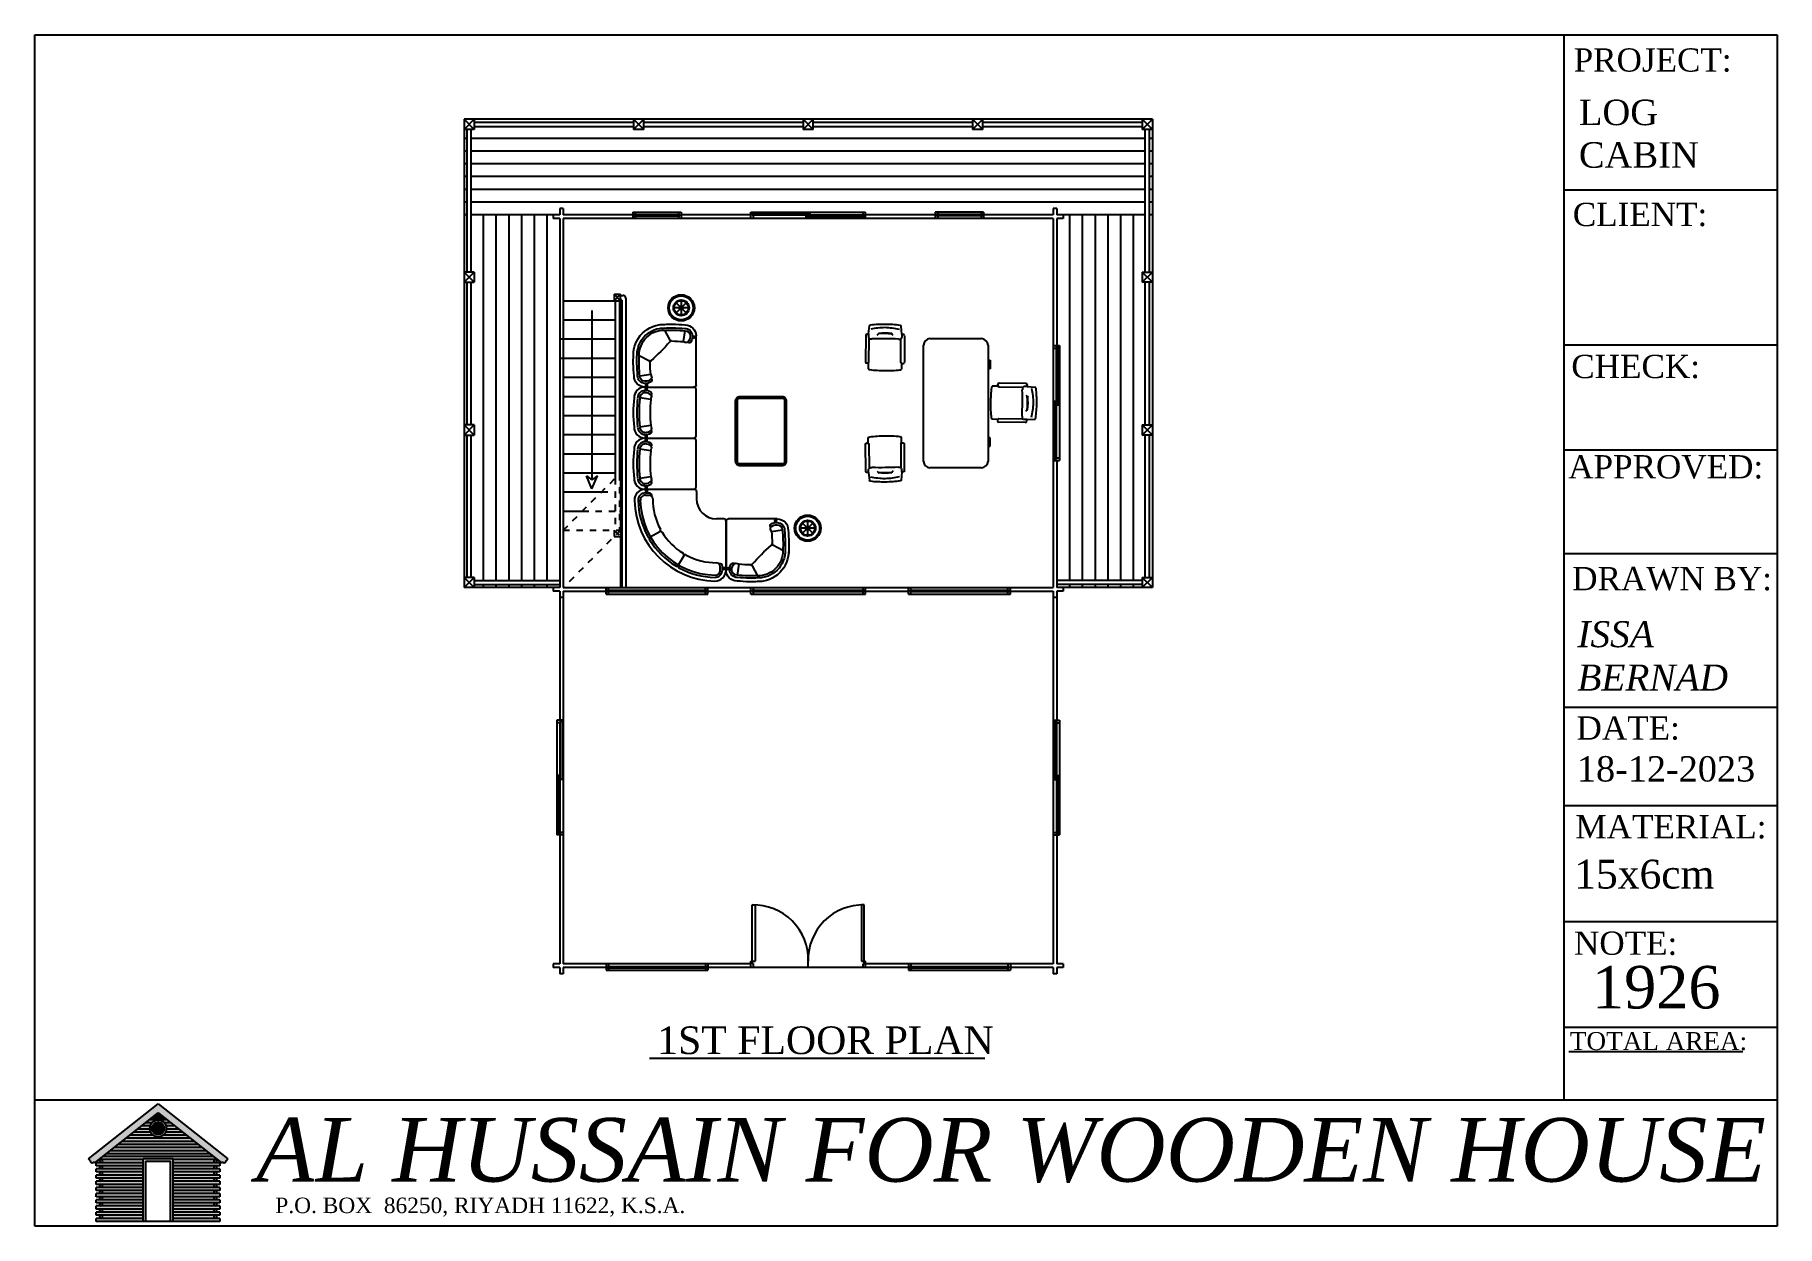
# Model space of a CAD drawing. Header units: inches. Extents: x 86794 to 87086, y 41803 to 41823.
# Drawn here: x 86882.16 to 86909.49, y 41803.46 to 41822.14 of the extents above; entities that cross this region are included whole.
import ezdxf

# ---------------------------------------------------------------- set-up
doc = ezdxf.new("R2010")
doc.units = ezdxf.units.IN
doc.header["$MEASUREMENT"] = 0
doc.linetypes.add('ACAD_ISO03W100', pattern=[30, 12, -18])
doc.styles.get("Standard").update_dxf_attribs({"font": 'times.ttf'})

msp = doc.modelspace()

# ---------------------------------------------------------------- texts
at = {"attachment_point": 1}
for s, insert, char_height, width in [('PROJECT:', (86906.301, 41821.929), 0.3645, 28.26094), ('LOG\\PCABIN', (86906.383, 41821.125), 0.4003, 2.81237), ('{\\fTimes New Roman|b0|i0|c0|p18;CLIENT:}', (86906.287, 41819.507), 0.3645, 39.54928), ('{\\fTimes New Roman|b0|i0|c0|p18;CHECK:}', (86906.264, 41817.123), 0.3645, 39.54928), ('{\\fTimes New Roman|b0|i0|c0|p18;APPROVED:}', (86906.215, 41815.55), 0.3645, 36.18338), ('{\\fTimes New Roman|b0|i0|c0|p18;DRAWN BY:}', (86906.278, 41813.796), 0.3645, 35.26875), ('{\\fTimes New Roman|b0|i1|c0|p18;ISSA \\PBERNAD}', (86906.359, 41812.947), 0.40828, 3.80299), ('{\\fTimes New Roman|b0|i0|c0|p18;DATE:}', (86906.346, 41811.453), 0.3645, 24.8298), ('18-12-2023', (86906.352, 41810.829), 0.3968, 4.00372), ('{\\fTimes New Roman|b0|i0|c0|p18;MATERIAL:}', (86906.329, 41809.905), 0.3645, 26.84302), ('15x6cm', (86906.31, 41809.206), 0.452, 4.13325), ('{\\fTimes New Roman|b0|i0|c0|p18;NOTE:}', (86906.306, 41808.079), 0.3645, 29.97471), ('1ST FLOOR PLAN', (86891.92, 41806.592), 0.43408, 42.00153), ('TOTAL AREA:', (86906.241, 41806.503), 0.28218, 27.30407), ('{\\fTimes New Roman|b0|i1|c0|p18;AL HUSSAIN FOR WOODEN HOUSE}', (86885.628, 41805.156), 0.99769, 31.00795), ('{\\fTimes New Roman|b0|i0|c0|p18;P.O. BOX  86250, RIYADH 11622, K.S.A.}', (86885.929, 41803.907), 0.243, 18.20356)]:
    msp.add_mtext(s, dxfattribs=dict(at, insert=insert, char_height=char_height, width=width))
at = {"ltscale": 5, "insert": (86906.589, 41807.541), "char_height": 0.6673, "attachment_point": 1}
msp.add_mtext_dynamic_manual_height_columns('1926', width=8.64502, gutter_width=1.99, heights=[0], dxfattribs=at)

# ---------------------------------------------------------------- blocks, each defined once
blk = doc.blocks.new('chair 0443')
at = {"color": 0}
for p, q in [((150, 273), (150, 247)), ((168, 291), (574, 291)), ((591, 255), (591, 273)), ((148, 247), (27, 238)), ((134, 101), (139, 97)), ((146, 97), (139, 97)), ((166, 117), (146, 97)), ((148, 247), (197, 247)), ((574, 237), (216, 236)), ((590, 248), (591, 248)), ((590, 248), (677, 248)), ((591, 248), (591, 248)), ((148, -254), (27, -245)), ((134, -108), (139, -103)), ((146, -103), (139, -103)), ((166, -124), (146, -103)), ((148, -254), (197, -254)), ((150, -280), (150, -254)), ((574, -244), (216, -243)), ((590, -255), (591, -255)), ((590, -255), (677, -255)), ((591, -255), (591, -255)), ((591, -262), (591, -280)), ((168, -298), (574, -298))]:
    blk.add_line(p, q, dxfattribs=at)
for centre, radius, start, end in [((168, 273), 18, 91.418, 180.0409), ((573, 273), 18, 359.9591, 88.582), ((1750, 0), 1750, 172.8019, 180.1012), ((55, 214), 42, 153.631, 172.8019), ((27, 228), 10, 100.866, 153.631), ((29, 218), 20.5, 93.833, 100.866), ((1110, -29), 1060, 166.9893, 178.7835), ((893, -3), 761, 172.4452, 187.5548), ((900, -3), 761, 172.4452, 187.5548), ((197, 243), 4, 21.327, 90.016), ((215, 252), 16, 207.92, 276.0446), ((176, 223), 45, 7.121, 17.608), ((4218, 35), 4000, 177.6773, 180.5301), ((29, 205), 192, 357.677, 7.121), ((573, 255), 18, 271.418, 0.0409), ((645, 220), 42, 6.456, 40.349), ((-1300, 0), 2000, 359.9115, 6.456), ((1750, -7), 1750, 179.8988, 187.1981), ((55, -221), 42, 187.1981, 206.369), ((27, -235), 10, 206.369, 259.134), ((29, -225), 20.5, 259.134, 266.167), ((1110, 16), 1060, 181.2165, 193.0107), ((197, -250), 4, 269.984, 338.673), ((215, -259), 16, 83.9554, 152.08), ((4218, -42), 4000, 179.4699, 182.3227), ((176, -230), 45, 342.392, 352.879), ((29, -212), 192, 352.879, 2.323), ((573, -262), 18, 359.9591, 88.582), ((645, -227), 42, 319.613, 353.506), ((-1300, -6), 2000, 353.506, 0.0885), ((168, -280), 18, 179.9591, 268.582), ((573, -280), 18, 271.418, 0.0409)]:
    blk.add_arc(centre, radius, start, end, dxfattribs=at)
blk = doc.blocks.new('A$C707258B2')
at = {"color": 0, "linetype": 'Continuous'}
for p, q in [((0.404, 0.342), (1.074, 0.342)), ((0.404, 0.292), (0.454, 0.292)), ((0.404, 0.262), (0.454, 0.262)), ((1.104, 0.312), (1.104, 0.212)), ((0.6, -0.238), (0.47, -0.313)), ((1.479, -0.063), (1.379, -0.063)), ((1.509, -0.763), (1.509, -0.093)), ((0.929, -0.567), (0.854, -0.697)), ((1.429, -0.763), (1.429, -0.713)), ((1.459, -0.763), (1.459, -0.712))]:
    blk.add_line(p, q, dxfattribs=at)
for centre, radius, start, end in [((0.404, 0.192), 0.15, 90, 181.1754), ((0.404, 0.192), 0.1, 90, 181.1754), ((0.404, 0.192), 0.07, 90, 181.1754), ((0.378, 0.317), 0.0362, 316.3972, 43.6028), ((0.368, 0.317), 0.0662, 337.8298, 22.1702), ((0.455, 0.256), 0.0357, 345.4262, 90.5555), ((0.454, 0.212), 0.05, 360, 90), ((1.074, 0.312), 0.03, 360, 90), ((1.379, 0.212), 1.125, 181.1754, 268.8246), ((1.379, 0.212), 1.075, 181.1754, 208.6357), ((1.379, 0.212), 1.045, 181.1754, 268.8246), ((1.379, 0.212), 0.875, 180, 208.4082), ((1.379, 0.212), 0.275, 180, 270), ((0.587, -0.216), 0.025, 300, 28.4082), ((0.612, -0.259), 0.025, 31.5918, 120), ((1.479, -0.093), 0.03, 360, 90), ((0.457, -0.291), 0.025, 208.6357, 300), ((0.482, -0.334), 0.025, 120, 211.3643), ((1.379, 0.212), 1.075, 211.3643, 238.6357), ((1.379, 0.212), 0.875, 211.5918, 238.4082), ((0.832, -0.685), 0.025, 238.6357, 330), ((0.876, -0.71), 0.025, 150, 241.3643), ((0.907, -0.555), 0.025, 330, 58.4082), ((0.951, -0.58), 0.025, 61.5918, 150), ((1.379, 0.212), 0.875, 241.5918, 270), ((1.379, -0.713), 0.05, 360, 90), ((1.425, -0.709), 0.0336, 354.6301, 109.3883), ((1.379, 0.212), 1.075, 241.3643, 268.8246), ((1.359, -0.763), 0.15, 268.8246, 360), ((1.359, -0.763), 0.1, 268.8246, 360), ((1.359, -0.763), 0.07, 268.8246, 360), ((1.484, -0.799), 0.0662, 67.8298, 112.1702), ((1.484, -0.789), 0.0362, 46.3972, 133.6028)]:
    blk.add_arc(centre, radius, start, end, dxfattribs=at)
blk = doc.blocks.new('part 01')
at = {"color": 0, "linetype": 'Continuous'}
for p, q in [((-591, 527), (-740, 550)), ((-670, 700), (0, 700)), ((-591, 527), (-579, 561)), ((30, 30), (30, 670)), ((-591, 173), (-740, 150)), ((-670, 0), (0, 0)), ((-591, 173), (-579, 139))]:
    blk.add_line(p, q, dxfattribs=at)
for centre, radius, start, end in [((1178, 350), 2008, 174.2835, 185.7165), ((-670, 550), 150, 90, 181.1754), ((1178, 350), 1958, 174.2835, 185.7165), ((-670, 550), 100, 90, 181.1754), ((1178, 350), 1928, 174.2835, 185.7165), ((-670, 550), 70, 90, 181.1754), ((-660, 518), 133, 56.0897, 95.6132), ((-696, 675), 36.2, 316.3972, 43.6028), ((-660, 518), 103, 42.0066, 95.6132), ((-706, 675), 66.2, 337.8298, 22.1702), ((1178, 350), 1778, 174.2835, 185.7165), ((-600, 607), 25, 332.9608, 56.0897), ((-625, 620), 53.2, 321.0017, 332.9608), ((-602, 570), 25, 340, 42.0066), ((0, 670), 30, 0, 90), ((-670, 150), 150, 178.8246, 270), ((-670, 150), 100, 178.8246, 270), ((-670, 150), 70, 178.8246, 270), ((-660, 182), 133, 264.3868, 303.9103), ((-660, 182), 103, 264.3868, 317.9934), ((-696, 25), 36.2, 316.3972, 43.6028), ((-706, 25), 66.2, 337.8298, 22.1702), ((-600, 93), 25, 303.9103, 27.0392), ((-602, 130), 25, 317.9934, 20), ((-625, 80), 53.2, 27.0392, 38.9983), ((0, 30), 30, 270, 0)]:
    blk.add_arc(centre, radius, start, end, dxfattribs=at)
blk = doc.blocks.new('part02')
at = {"color": 0, "linetype": 'Continuous'}
for p, q in [((0, -670), (0, 0)), ((30, 30), (700, 30)), ((621, -143), (609, -109)), ((621, -143), (770, -120)), ((640, -326), (778, -399)), ((173, -591), (139, -579)), ((173, -591), (150, -740)), ((356, -610), (429, -748))]:
    blk.add_line(p, q, dxfattribs=at)
for centre, radius, start, end in [((30, 0), 30, 90, 180), ((726, 5), 56.2, 153.6122, 206.6666), ((726, 5), 36.2, 136.3972, 223.6028), ((700, -120), 150, 0, 90), ((630, -63), 25, 123.9103, 207.0392), ((655, -50), 53.2, 207.0392, 218.9983), ((632, -100), 25, 137.9934, 200), ((690, -152), 103, 84.3868, 137.9934), ((689, -151), 132, 85.4378, 123.9887), ((-1148, -320), 1778, 0.3836, 5.7165), ((700, -121), 101, 357.5006, 89.858), ((700, -120), 70, 0, 90), ((-1228, -320), 2008, 357.7349, 5.7032), ((-1148, -320), 1958, 355.8657, 5.7165), ((-1148, -320), 2008, 355.818, 5.7165), ((2220, -2190), 2454, 130.6961, 139.3039), ((439, -409), 419, 268.2181, 1.7819), ((439, -409), 369, 268.2181, 1.7819), ((439, -409), 339, 268.2181, 1.7819), ((632, -344), 20, 62, 130.6961), ((650, -308), 20, 180.3836, 242), ((25, -696), 56.2, 63.3334, 116.3878), ((25, -696), 36.2, 46.3972, 133.6028), ((150, -670), 150, 180, 271.1754), ((182, -660), 133, 146.0897, 185.6132), ((150, -670), 100, 180, 271.1754), ((93, -600), 25, 62.9608, 146.0897), ((182, -660), 103, 132.0066, 185.6132), ((150, -670), 70, 180, 270), ((80, -625), 53.2, 51.0017, 62.9608), ((130, -602), 25, 70, 132.0066), ((350, 1178), 1778, 264.2835, 269.6164), ((338, -620), 20, 28, 89.6164), ((374, -602), 20, 139.3039, 208), ((350, 1258), 2008, 264.2968, 272.2651), ((350, 1178), 2008, 264.2835, 274.182), ((350, 1178), 1958, 264.2835, 274.1343)]:
    blk.add_arc(centre, radius, start, end, dxfattribs=at)
blk = doc.blocks.new('A$C1352')
at = {"color": 0}
for points in [[(0.003, 0.053), (0.003, 0.553, -0.414214), (0.053, 0.603), (0.753, 0.603, -0.414214), (0.803, 0.553), (0.803, 0.053, -0.414214), (0.753, 0.003), (0.053, 0.003, -0.414214)], [(0.023, 0.053), (0.023, 0.553, -0.414214), (0.053, 0.583), (0.753, 0.583, -0.414214), (0.783, 0.553), (0.783, 0.053, -0.414214), (0.753, 0.023), (0.053, 0.023, -0.414214)]]:
    blk.add_lwpolyline(points, format="xyb", close=True, dxfattribs=at)

# ---------------------------------------------------------------- hatches: boundary and pattern name
h = msp.add_hatch(color=29)
h.paths.add_polyline_path([(86883.218, 41803.63), (86883.189, 41803.63, 0.8), (86883.189, 41803.582), (86883.218, 41803.582)])
h.paths.add_polyline_path([(86883.218, 41803.727), (86883.189, 41803.727, 0.8), (86883.189, 41803.679), (86883.218, 41803.679)])
h.paths.add_polyline_path([(86883.218, 41803.824), (86883.189, 41803.824, 0.8), (86883.189, 41803.776), (86883.218, 41803.776)])
h.paths.add_polyline_path([(86883.218, 41803.921), (86883.189, 41803.921, 0.8), (86883.189, 41803.873), (86883.218, 41803.873)])
h.paths.add_polyline_path([(86883.218, 41804.018), (86883.189, 41804.018, 0.8), (86883.189, 41803.97), (86883.218, 41803.97)])
h.paths.add_polyline_path([(86883.218, 41804.115), (86883.189, 41804.115, 0.8), (86883.189, 41804.067), (86883.218, 41804.067)])
h.paths.add_polyline_path([(86883.218, 41804.212), (86883.189, 41804.212, 0.8), (86883.189, 41804.164), (86883.218, 41804.164)])
h.paths.add_polyline_path([(86883.218, 41804.309), (86883.189, 41804.309, 0.8), (86883.189, 41804.261), (86883.218, 41804.261)])
h.paths.add_polyline_path([(86883.218, 41804.406), (86883.189, 41804.406, 0.8), (86883.189, 41804.358), (86883.218, 41804.358)])
h.paths.add_polyline_path([(86883.218, 41804.503), (86883.189, 41804.503, 0.8), (86883.189, 41804.454), (86883.218, 41804.454)], flags=17)
h.paths.add_polyline_path([(86884.993, 41803.63), (86884.964, 41803.63), (86884.964, 41803.582), (86884.993, 41803.582, 0.8)])
h.paths.add_polyline_path([(86884.993, 41803.727), (86884.964, 41803.727), (86884.964, 41803.679), (86884.993, 41803.679, 0.8)])
h.paths.add_polyline_path([(86884.993, 41803.824), (86884.964, 41803.824), (86884.964, 41803.776), (86884.993, 41803.776, 0.8)])
h.paths.add_polyline_path([(86884.993, 41803.921), (86884.964, 41803.921), (86884.964, 41803.873), (86884.993, 41803.873, 0.8)])
h.paths.add_polyline_path([(86884.993, 41804.018), (86884.964, 41804.018), (86884.964, 41803.97), (86884.993, 41803.97, 0.8)])
h.paths.add_polyline_path([(86884.993, 41804.115), (86884.964, 41804.115), (86884.964, 41804.067), (86884.993, 41804.067, 0.8)])
h.paths.add_polyline_path([(86884.993, 41804.212), (86884.964, 41804.212), (86884.964, 41804.164), (86884.993, 41804.164, 0.8)])
h.paths.add_polyline_path([(86884.993, 41804.309), (86884.964, 41804.309), (86884.964, 41804.261), (86884.993, 41804.261, 0.8)])
h.paths.add_polyline_path([(86884.993, 41804.406), (86884.964, 41804.406), (86884.964, 41804.358), (86884.993, 41804.358, 0.8)])
h.paths.add_polyline_path([(86884.993, 41804.503), (86884.964, 41804.503), (86884.964, 41804.454), (86884.993, 41804.454, 0.8)], flags=17)
h.paths.add_polyline_path([(86884.324, 41804.518), (86883.858, 41804.518), (86883.858, 41803.533), (86883.897, 41803.533), (86883.897, 41804.479), (86884.285, 41804.479), (86884.285, 41803.533), (86884.324, 41803.533)])
h.paths.add_polyline_path([(86884.221, 41804.992, 1), (86883.961, 41804.992, 1)], flags=17)
h.paths.add_polyline_path([(86883.995, 41804.992, -1), (86884.188, 41804.992, -1)], flags=16)
h.paths.add_polyline_path([(86884.091, 41805.377), (86883, 41804.516), (86883.024, 41804.485, 0.515525), (86883.069, 41804.458, -0.382112), (86883.098, 41804.45), (86884.091, 41805.235), (86885.085, 41804.45, -0.382112), (86885.113, 41804.458, 0.515525), (86885.158, 41804.485), (86885.182, 41804.516)])
for color, points in [(31, [(86884.158, 41805.182), (86884.024, 41805.182), (86883.963, 41805.133), (86884.219, 41805.133)]), (39, [(86884.097, 41805.23), (86884.086, 41805.23), (86884.024, 41805.182), (86884.158, 41805.182)]), (31, [(86884.01, 41804.891), (86883.656, 41804.891), (86883.594, 41804.842), (86884.588, 41804.842), (86884.526, 41804.891), (86884.172, 41804.891, -0.35103)]), (39, [(86884.183, 41805.085), (86884.281, 41805.085), (86884.219, 41805.133), (86883.963, 41805.133), (86883.901, 41805.085), (86883.999, 41805.085, -0.411961)]), (39, [(86884.834, 41804.648), (86883.349, 41804.648), (86883.287, 41804.6), (86884.895, 41804.6)]), (31, [(86884.772, 41804.697), (86883.41, 41804.697), (86883.349, 41804.648), (86884.834, 41804.648)]), (39, [(86884.711, 41804.745), (86883.471, 41804.745), (86883.41, 41804.697), (86884.772, 41804.697)]), (31, [(86884.649, 41804.794), (86883.533, 41804.794), (86883.471, 41804.745), (86884.711, 41804.745)]), (39, [(86884.588, 41804.842), (86883.594, 41804.842), (86883.533, 41804.794), (86884.649, 41804.794)]), (39, [(86884.956, 41804.551), (86883.226, 41804.551), (86883.164, 41804.503), (86883.858, 41804.503), (86883.858, 41804.518), (86884.324, 41804.518), (86884.324, 41804.503), (86885.018, 41804.503)]), (31, [(86884.895, 41804.6), (86883.287, 41804.6), (86883.226, 41804.551), (86884.956, 41804.551)])]:
    msp.add_hatch(color=color).paths.add_polyline_path(points)
h = msp.add_hatch(color=39)
h.paths.add_polyline_path([(86883.972, 41804.939), (86883.717, 41804.939), (86883.656, 41804.891), (86884.01, 41804.891, -0.119403)])
h.paths.add_polyline_path([(86884.465, 41804.939), (86884.21, 41804.939, -0.119403), (86884.172, 41804.891), (86884.526, 41804.891)])
h = msp.add_hatch(color=31)
h.paths.add_polyline_path([(86883.972, 41804.939, -0.096512), (86883.961, 41804.988), (86883.778, 41804.988), (86883.717, 41804.939)])
h.paths.add_polyline_path([(86884.221, 41804.988, -0.096512), (86884.21, 41804.939), (86884.465, 41804.939), (86884.404, 41804.988)])
h = msp.add_hatch(color=39)
h.paths.add_polyline_path([(86883.969, 41805.036), (86883.84, 41805.036), (86883.778, 41804.988), (86883.961, 41804.988, -0.008848), (86883.961, 41804.992, -0.086203)])
h.paths.add_polyline_path([(86884.342, 41805.036), (86884.214, 41805.036, -0.086203), (86884.221, 41804.992, -0.008848), (86884.221, 41804.988), (86884.404, 41804.988)])
h = msp.add_hatch(color=31)
h.paths.add_polyline_path([(86883.969, 41805.036, -0.111783), (86883.999, 41805.085), (86883.901, 41805.085), (86883.84, 41805.036)])
h.paths.add_polyline_path([(86884.183, 41805.085, -0.111783), (86884.214, 41805.036), (86884.342, 41805.036), (86884.281, 41805.085)])
h = msp.add_hatch(color=256)
h.set_gradient(color1=(127, 255, 255), one_color=1, tint=1, name='SPHERICAL')
h.paths.add_polyline_path([(86884.188, 41804.992, 1), (86883.995, 41804.992, 1)])
h = msp.add_hatch(color=39)
h.paths.add_polyline_path([(86883.858, 41804.454), (86883.121, 41804.454), (86883.121, 41804.406), (86883.858, 41804.406)])
h.paths.add_polyline_path([(86885.061, 41804.454), (86884.324, 41804.454), (86884.324, 41804.406), (86885.061, 41804.406)])
h = msp.add_hatch(color=39)
h.paths.add_polyline_path([(86883.858, 41804.309), (86883.858, 41804.358), (86883.121, 41804.358), (86883.121, 41804.309)])
h.paths.add_polyline_path([(86885.061, 41804.309), (86885.061, 41804.358), (86884.324, 41804.358), (86884.324, 41804.309)])
h = msp.add_hatch(color=31)
h.paths.add_polyline_path([(86883.858, 41804.503), (86883.218, 41804.503), (86883.218, 41804.454), (86883.858, 41804.454)])
h.paths.add_polyline_path([(86884.964, 41804.503), (86884.324, 41804.503), (86884.324, 41804.454), (86884.964, 41804.454)])
h = msp.add_hatch(color=31)
h.paths.add_polyline_path([(86883.858, 41804.406), (86883.218, 41804.406), (86883.218, 41804.358), (86883.858, 41804.358)])
h.paths.add_polyline_path([(86884.964, 41804.406), (86884.324, 41804.406), (86884.324, 41804.358), (86884.964, 41804.358)])
h = msp.add_hatch(color=39)
h.paths.add_polyline_path([(86883.121, 41804.261), (86883.121, 41804.212), (86883.858, 41804.212), (86883.858, 41804.261)])
h.paths.add_polyline_path([(86885.061, 41804.212), (86885.061, 41804.261), (86884.324, 41804.261), (86884.324, 41804.212)])
h = msp.add_hatch(color=39)
h.paths.add_polyline_path([(86883.858, 41804.164), (86883.121, 41804.164), (86883.121, 41804.115), (86883.858, 41804.115)])
h.paths.add_polyline_path([(86885.061, 41804.164), (86884.324, 41804.164), (86884.324, 41804.115), (86885.061, 41804.115)])
h = msp.add_hatch(color=39)
h.paths.add_polyline_path([(86883.858, 41804.018), (86883.858, 41804.067), (86883.121, 41804.067), (86883.121, 41804.018)])
h.paths.add_polyline_path([(86885.061, 41804.018), (86885.061, 41804.067), (86884.324, 41804.067), (86884.324, 41804.018)])
h = msp.add_hatch(color=31)
h.paths.add_polyline_path([(86883.858, 41804.309), (86883.218, 41804.309), (86883.218, 41804.261), (86883.858, 41804.261)])
h.paths.add_polyline_path([(86884.964, 41804.309), (86884.324, 41804.309), (86884.324, 41804.261), (86884.964, 41804.261)])
h = msp.add_hatch(color=31)
h.paths.add_polyline_path([(86883.858, 41804.212), (86883.218, 41804.212), (86883.218, 41804.164), (86883.858, 41804.164)])
h.paths.add_polyline_path([(86884.964, 41804.212), (86884.324, 41804.212), (86884.324, 41804.164), (86884.964, 41804.164)])
h = msp.add_hatch(color=31)
h.paths.add_polyline_path([(86883.858, 41804.115), (86883.218, 41804.115), (86883.218, 41804.067), (86883.858, 41804.067)])
h.paths.add_polyline_path([(86884.964, 41804.115), (86884.324, 41804.115), (86884.324, 41804.067), (86884.964, 41804.067)])
h = msp.add_hatch(color=39)
h.paths.add_polyline_path([(86883.858, 41803.97), (86883.121, 41803.97), (86883.121, 41803.921), (86883.858, 41803.921)])
h.paths.add_polyline_path([(86885.061, 41803.97), (86884.324, 41803.97), (86884.324, 41803.921), (86885.061, 41803.921)])
h = msp.add_hatch(color=39)
h.paths.add_polyline_path([(86883.858, 41803.824), (86883.858, 41803.873), (86883.121, 41803.873), (86883.121, 41803.824)])
h.paths.add_polyline_path([(86885.061, 41803.824), (86885.061, 41803.873), (86884.324, 41803.873), (86884.324, 41803.824)])
h = msp.add_hatch(color=31)
h.paths.add_polyline_path([(86883.858, 41804.018), (86883.218, 41804.018), (86883.218, 41803.97), (86883.858, 41803.97)])
h.paths.add_polyline_path([(86884.964, 41804.018), (86884.324, 41804.018), (86884.324, 41803.97), (86884.964, 41803.97)])
h = msp.add_hatch(color=31)
h.paths.add_polyline_path([(86883.858, 41803.921), (86883.218, 41803.921), (86883.218, 41803.873), (86883.858, 41803.873)])
h.paths.add_polyline_path([(86884.964, 41803.921), (86884.324, 41803.921), (86884.324, 41803.873), (86884.964, 41803.873)])
h = msp.add_hatch(color=31)
h.paths.add_polyline_path([(86883.858, 41803.824), (86883.218, 41803.824), (86883.218, 41803.776), (86883.858, 41803.776)])
h.paths.add_polyline_path([(86884.964, 41803.824), (86884.324, 41803.824), (86884.324, 41803.776), (86884.964, 41803.776)])
h = msp.add_hatch(color=39)
h.paths.add_polyline_path([(86883.858, 41803.776), (86883.121, 41803.776), (86883.121, 41803.727), (86883.858, 41803.727)])
h.paths.add_polyline_path([(86885.061, 41803.776), (86884.324, 41803.776), (86884.324, 41803.727), (86885.061, 41803.727)])
h = msp.add_hatch(color=39)
h.paths.add_polyline_path([(86883.121, 41803.679), (86883.121, 41803.63), (86883.858, 41803.63), (86883.858, 41803.679)])
h.paths.add_polyline_path([(86885.061, 41803.63), (86885.061, 41803.679), (86884.324, 41803.679), (86884.324, 41803.63)])
h = msp.add_hatch(color=39)
h.paths.add_polyline_path([(86883.858, 41803.582), (86883.121, 41803.582), (86883.121, 41803.533), (86883.858, 41803.533)])
h.paths.add_polyline_path([(86885.061, 41803.582), (86884.324, 41803.582), (86884.324, 41803.533), (86885.061, 41803.533)])
h = msp.add_hatch(color=31)
h.paths.add_polyline_path([(86883.218, 41803.727), (86883.218, 41803.679), (86883.858, 41803.679), (86883.858, 41803.727)])
h.paths.add_polyline_path([(86884.964, 41803.679), (86884.964, 41803.727), (86884.324, 41803.727), (86884.324, 41803.679)])
h = msp.add_hatch(color=31)
h.paths.add_polyline_path([(86883.858, 41803.582), (86883.858, 41803.63), (86883.218, 41803.63), (86883.218, 41803.582)])
h.paths.add_polyline_path([(86884.324, 41803.63), (86884.324, 41803.582), (86884.964, 41803.582), (86884.964, 41803.63)])

# ---------------------------------------------------------------- linework, layer by layer
for p, q in [((86882.156, 41822.14), (86909.494, 41822.14)), ((86882.156, 41803.46), (86882.156, 41822.14)), ((86906.152, 41805.434), (86906.152, 41822.14)), ((86909.494, 41822.14), (86909.494, 41803.46)), ((86899.691, 41820.817), (86888.891, 41820.817)), ((86888.891, 41820.817), (86888.891, 41813.472)), ((86889.051, 41820.817), (86889.051, 41820.657)), ((86891.551, 41820.817), (86891.551, 41820.657)), ((86894.211, 41820.817), (86894.211, 41820.657)), ((86896.871, 41820.817), (86896.871, 41820.657)), ((86899.531, 41820.817), (86899.531, 41820.657)), ((86899.691, 41820.817), (86899.691, 41813.472)), ((86889.051, 41820.657), (86888.891, 41820.657)), ((86888.939, 41820.517), (86888.891, 41820.517)), ((86891.711, 41820.657), (86891.551, 41820.657)), ((86894.371, 41820.657), (86894.211, 41820.657)), ((86897.031, 41820.657), (86896.871, 41820.657)), ((86899.691, 41820.657), (86899.531, 41820.657)), ((86899.691, 41820.517), (86899.643, 41820.517)), ((86888.939, 41820.317), (86888.891, 41820.317)), ((86899.691, 41820.317), (86899.643, 41820.317)), ((86888.939, 41820.117), (86888.891, 41820.117)), ((86888.939, 41819.917), (86888.891, 41819.917)), ((86899.691, 41820.117), (86899.643, 41820.117)), ((86899.691, 41819.917), (86899.643, 41819.917)), ((86888.939, 41819.717), (86888.891, 41819.717)), ((86899.691, 41819.717), (86899.643, 41819.717)), ((86906.152, 41819.71), (86909.494, 41819.71)), ((86888.939, 41819.517), (86888.891, 41819.517)), ((86890.446, 41819.417), (86890.391, 41819.417)), ((86890.391, 41819.417), (86890.391, 41819.317)), ((86890.446, 41819.417), (86890.446, 41819.317)), ((86898.191, 41819.417), (86898.136, 41819.417)), ((86898.136, 41819.417), (86898.136, 41819.317)), ((86898.191, 41819.417), (86898.191, 41819.317)), ((86899.691, 41819.517), (86899.643, 41819.517)), ((86888.939, 41819.317), (86888.891, 41819.317)), ((86890.291, 41819.317), (86890.291, 41819.262)), ((86890.391, 41819.262), (86890.291, 41819.262)), ((86890.391, 41819.262), (86890.391, 41813.472)), ((86891.538, 41819.317), (86890.446, 41819.317)), ((86898.136, 41819.262), (86890.446, 41819.262)), ((86890.446, 41819.262), (86890.446, 41813.472)), ((86893.391, 41819.317), (86892.298, 41819.317)), ((86894.321, 41819.344), (86893.411, 41819.344)), ((86895.171, 41819.312), (86893.411, 41819.312)), ((86895.171, 41819.28), (86894.261, 41819.28)), ((86896.283, 41819.317), (86895.191, 41819.317)), ((86898.136, 41819.317), (86897.043, 41819.317)), ((86898.136, 41819.262), (86898.136, 41813.472)), ((86898.291, 41819.262), (86898.191, 41819.262)), ((86898.191, 41819.262), (86898.191, 41817.267)), ((86898.291, 41819.317), (86898.291, 41819.262)), ((86899.691, 41819.317), (86899.643, 41819.317)), ((86889.051, 41818.42), (86889.051, 41818.26)), ((86899.531, 41818.42), (86899.531, 41818.26)), ((86891.346, 41817.972), (86891.346, 41813.472)), ((86890.446, 41817.672), (86891.264, 41817.672)), ((86890.391, 41817.372), (86891.264, 41817.372)), ((86898.186, 41815.487), (86898.186, 41817.247)), ((86898.218, 41816.337), (86898.218, 41817.247)), ((86906.152, 41817.28), (86909.494, 41817.28)), ((86890.391, 41817.072), (86891.264, 41817.072)), ((86890.446, 41816.772), (86891.264, 41816.772)), ((86890.446, 41816.472), (86891.264, 41816.472)), ((86891.328, 41816.472), (86891.346, 41816.472)), ((86898.154, 41815.487), (86898.154, 41816.397)), ((86890.446, 41816.172), (86891.264, 41816.172)), ((86891.328, 41816.172), (86891.346, 41816.172)), ((86889.051, 41816.023), (86889.051, 41815.863)), ((86890.446, 41815.872), (86891.264, 41815.872)), ((86891.328, 41815.872), (86891.346, 41815.872)), ((86899.531, 41816.023), (86899.531, 41815.863)), ((86890.446, 41815.572), (86891.264, 41815.572)), ((86891.328, 41815.572), (86891.346, 41815.572)), ((86906.152, 41815.632), (86909.494, 41815.632)), ((86890.446, 41815.272), (86891.264, 41815.272)), ((86891.328, 41815.272), (86891.346, 41815.272)), ((86898.191, 41815.467), (86898.191, 41813.472)), ((86890.446, 41814.972), (86891.046, 41814.972)), ((86890.446, 41814.672), (86890.746, 41814.672)), ((86906.152, 41814.008), (86909.494, 41814.008)), ((86889.051, 41813.632), (86889.051, 41813.472)), ((86899.531, 41813.632), (86899.531, 41813.472)), ((86890.391, 41813.472), (86888.891, 41813.472)), ((86890.291, 41813.472), (86890.291, 41813.417)), ((86890.391, 41813.417), (86890.291, 41813.417)), ((86890.391, 41813.417), (86890.391, 41813.317)), ((86890.446, 41813.472), (86898.136, 41813.472)), ((86890.446, 41813.417), (86890.446, 41813.317)), ((86890.446, 41813.417), (86891.118, 41813.417)), ((86891.118, 41813.372), (86892.718, 41813.372)), ((86892.718, 41813.417), (86893.391, 41813.417)), ((86893.391, 41813.372), (86895.191, 41813.372)), ((86895.191, 41813.417), (86895.863, 41813.417)), ((86895.863, 41813.372), (86897.463, 41813.372)), ((86897.463, 41813.417), (86898.136, 41813.417)), ((86898.136, 41813.417), (86898.136, 41813.317)), ((86899.691, 41813.472), (86898.191, 41813.472)), ((86898.291, 41813.417), (86898.191, 41813.417)), ((86898.191, 41813.417), (86898.191, 41813.317)), ((86898.291, 41813.472), (86898.291, 41813.417)), ((86890.446, 41813.317), (86890.391, 41813.317)), ((86898.191, 41813.317), (86898.136, 41813.317)), ((86906.152, 41811.598), (86909.494, 41811.598)), ((86906.152, 41810.056), (86909.494, 41810.056)), ((86909.494, 41808.234), (86906.152, 41808.234)), ((86906.152, 41806.581), (86909.494, 41806.581)), ((86909.494, 41805.434), (86882.156, 41805.434)), ((86909.494, 41803.46), (86882.156, 41803.46))]:
    msp.add_line(p, q)
at = {"ltscale": 0.006}
for p, q in [((86888.891, 41820.817), (86889.051, 41820.657)), ((86888.891, 41820.657), (86889.051, 41820.817)), ((86889.051, 41820.769), (86891.551, 41820.769)), ((86891.551, 41820.817), (86891.711, 41820.657)), ((86891.711, 41820.817), (86891.551, 41820.657)), ((86891.711, 41820.657), (86891.711, 41820.817)), ((86891.711, 41820.769), (86894.211, 41820.769)), ((86894.211, 41820.817), (86894.371, 41820.657)), ((86894.371, 41820.817), (86894.211, 41820.657)), ((86894.371, 41820.657), (86894.371, 41820.817)), ((86894.371, 41820.769), (86896.871, 41820.769)), ((86896.871, 41820.817), (86897.031, 41820.657)), ((86897.031, 41820.817), (86896.871, 41820.657)), ((86897.031, 41820.657), (86897.031, 41820.817)), ((86897.031, 41820.769), (86899.531, 41820.769)), ((86899.531, 41820.817), (86899.691, 41820.657)), ((86899.691, 41820.817), (86899.531, 41820.657)), ((86888.939, 41818.42), (86888.939, 41820.652)), ((86889.003, 41818.42), (86889.003, 41820.652)), ((86889.051, 41820.705), (86891.551, 41820.705)), ((86891.711, 41820.705), (86894.211, 41820.705)), ((86894.371, 41820.705), (86896.871, 41820.705)), ((86897.031, 41820.705), (86899.531, 41820.705)), ((86899.579, 41818.42), (86899.579, 41820.652)), ((86899.643, 41818.42), (86899.643, 41820.652)), ((86891.538, 41819.362), (86891.538, 41819.262)), ((86891.538, 41819.362), (86892.298, 41819.362)), ((86891.558, 41819.322), (86891.558, 41819.302)), ((86891.558, 41819.322), (86892.278, 41819.322)), ((86891.558, 41819.321), (86892.278, 41819.321)), ((86891.558, 41819.32), (86892.278, 41819.32)), ((86891.558, 41819.319), (86892.278, 41819.319)), ((86891.558, 41819.318), (86892.278, 41819.318)), ((86891.558, 41819.317), (86892.278, 41819.317)), ((86891.558, 41819.316), (86892.278, 41819.316)), ((86891.558, 41819.315), (86892.278, 41819.315)), ((86891.558, 41819.314), (86892.278, 41819.314)), ((86891.558, 41819.313), (86892.278, 41819.313)), ((86891.558, 41819.312), (86892.278, 41819.312)), ((86891.558, 41819.311), (86892.278, 41819.311)), ((86891.558, 41819.31), (86892.278, 41819.31)), ((86891.558, 41819.309), (86892.278, 41819.309)), ((86891.558, 41819.308), (86892.278, 41819.308)), ((86891.558, 41819.307), (86892.278, 41819.307)), ((86891.558, 41819.306), (86892.278, 41819.306)), ((86891.558, 41819.305), (86892.278, 41819.305)), ((86891.558, 41819.304), (86892.278, 41819.304)), ((86891.558, 41819.303), (86892.278, 41819.303)), ((86891.558, 41819.302), (86892.278, 41819.302)), ((86891.578, 41819.362), (86891.578, 41819.322)), ((86891.578, 41819.302), (86891.578, 41819.262)), ((86892.258, 41819.362), (86892.258, 41819.322)), ((86892.258, 41819.302), (86892.258, 41819.262)), ((86892.278, 41819.322), (86892.278, 41819.302)), ((86892.298, 41819.362), (86892.298, 41819.262)), ((86893.391, 41819.262), (86893.391, 41819.362)), ((86893.391, 41819.362), (86895.191, 41819.362)), ((86893.411, 41819.312), (86893.411, 41819.362)), ((86893.431, 41819.262), (86893.431, 41819.312)), ((86894.261, 41819.28), (86894.261, 41819.312)), ((86894.321, 41819.312), (86894.321, 41819.344)), ((86895.151, 41819.312), (86895.151, 41819.362)), ((86895.171, 41819.262), (86895.171, 41819.312)), ((86895.191, 41819.262), (86895.191, 41819.362)), ((86896.283, 41819.362), (86896.283, 41819.262)), ((86897.043, 41819.362), (86896.283, 41819.362)), ((86896.303, 41819.322), (86896.303, 41819.302)), ((86897.023, 41819.322), (86896.303, 41819.322)), ((86897.023, 41819.321), (86896.303, 41819.321)), ((86897.023, 41819.32), (86896.303, 41819.32)), ((86897.023, 41819.319), (86896.303, 41819.319)), ((86897.023, 41819.318), (86896.303, 41819.318)), ((86897.023, 41819.317), (86896.303, 41819.317)), ((86897.023, 41819.316), (86896.303, 41819.316)), ((86897.023, 41819.315), (86896.303, 41819.315)), ((86897.023, 41819.314), (86896.303, 41819.314)), ((86897.023, 41819.313), (86896.303, 41819.313)), ((86897.023, 41819.312), (86896.303, 41819.312)), ((86897.023, 41819.311), (86896.303, 41819.311)), ((86897.023, 41819.31), (86896.303, 41819.31)), ((86897.023, 41819.309), (86896.303, 41819.309)), ((86897.023, 41819.308), (86896.303, 41819.308)), ((86897.023, 41819.307), (86896.303, 41819.307)), ((86897.023, 41819.306), (86896.303, 41819.306)), ((86897.023, 41819.305), (86896.303, 41819.305)), ((86897.023, 41819.304), (86896.303, 41819.304)), ((86897.023, 41819.303), (86896.303, 41819.303)), ((86897.023, 41819.302), (86896.303, 41819.302)), ((86896.323, 41819.362), (86896.323, 41819.322)), ((86896.323, 41819.302), (86896.323, 41819.262)), ((86897.003, 41819.362), (86897.003, 41819.322)), ((86897.003, 41819.302), (86897.003, 41819.262)), ((86897.023, 41819.322), (86897.023, 41819.302)), ((86897.043, 41819.362), (86897.043, 41819.262)), ((86889.051, 41818.42), (86888.891, 41818.42)), ((86888.891, 41818.26), (86889.051, 41818.42)), ((86888.891, 41818.42), (86889.051, 41818.26)), ((86899.531, 41818.42), (86899.691, 41818.42)), ((86899.691, 41818.26), (86899.531, 41818.42)), ((86899.691, 41818.42), (86899.531, 41818.26)), ((86888.891, 41818.26), (86889.051, 41818.26)), ((86888.939, 41816.023), (86888.939, 41818.255)), ((86889.003, 41816.023), (86889.003, 41818.255)), ((86891.246, 41818.072), (86891.246, 41817.972)), ((86891.246, 41818.072), (86891.346, 41818.072)), ((86891.246, 41818.072), (86891.346, 41817.972)), ((86891.346, 41818.072), (86891.246, 41817.972)), ((86891.346, 41817.972), (86891.346, 41818.072)), ((86891.346, 41818.054), (86891.387, 41818.054)), ((86891.428, 41818.013), (86891.428, 41813.472)), ((86899.691, 41818.26), (86899.531, 41818.26)), ((86899.579, 41816.023), (86899.579, 41818.255)), ((86899.643, 41816.023), (86899.643, 41818.255)), ((86890.446, 41817.972), (86891.346, 41817.972)), ((86890.896, 41817.818), (86890.896, 41815.163)), ((86891.264, 41817.972), (86891.264, 41815.19)), ((86891.328, 41817.972), (86891.328, 41815.254)), ((86891.346, 41817.99), (86891.355, 41817.99)), ((86891.364, 41817.981), (86891.364, 41813.472)), ((86898.136, 41817.267), (86898.236, 41817.267)), ((86898.136, 41817.227), (86898.186, 41817.227)), ((86898.186, 41817.247), (86898.236, 41817.247)), ((86898.236, 41817.267), (86898.236, 41815.467)), ((86891.328, 41817.072), (86891.346, 41817.072)), ((86891.328, 41816.772), (86891.346, 41816.772)), ((86898.154, 41816.397), (86898.186, 41816.397)), ((86898.186, 41816.337), (86898.218, 41816.337)), ((86889.051, 41816.023), (86888.891, 41816.023)), ((86888.891, 41815.863), (86889.051, 41816.023)), ((86888.891, 41816.023), (86889.051, 41815.863)), ((86888.891, 41815.863), (86889.051, 41815.863)), ((86888.939, 41813.632), (86888.939, 41815.863)), ((86889.003, 41813.632), (86889.003, 41815.863)), ((86899.531, 41816.023), (86899.691, 41816.023)), ((86899.691, 41815.863), (86899.531, 41816.023)), ((86899.691, 41816.023), (86899.531, 41815.863)), ((86899.691, 41815.863), (86899.531, 41815.863)), ((86899.579, 41813.632), (86899.579, 41815.863)), ((86899.643, 41813.632), (86899.643, 41815.863)), ((86898.136, 41815.487), (86898.186, 41815.487)), ((86898.136, 41815.467), (86898.236, 41815.467)), ((86898.186, 41815.507), (86898.236, 41815.507)), ((86890.896, 41815.022), (86890.81, 41815.227)), ((86890.81, 41815.227), (86890.896, 41815.163)), ((86890.896, 41815.022), (86890.984, 41815.227)), ((86890.984, 41815.227), (86890.896, 41815.163)), ((86889.051, 41813.632), (86888.891, 41813.632)), ((86888.891, 41813.472), (86889.051, 41813.632)), ((86888.891, 41813.632), (86889.051, 41813.472)), ((86899.531, 41813.632), (86899.691, 41813.632)), ((86899.691, 41813.472), (86899.531, 41813.632)), ((86899.691, 41813.632), (86899.531, 41813.472)), ((86889.051, 41813.584), (86890.391, 41813.584)), ((86889.051, 41813.52), (86890.391, 41813.52)), ((86891.118, 41813.372), (86891.118, 41813.472)), ((86891.138, 41813.412), (86891.138, 41813.432)), ((86891.138, 41813.432), (86892.698, 41813.432)), ((86891.138, 41813.431), (86892.698, 41813.431)), ((86891.138, 41813.43), (86892.698, 41813.43)), ((86891.138, 41813.429), (86892.698, 41813.429)), ((86891.138, 41813.428), (86892.698, 41813.428)), ((86891.138, 41813.427), (86892.698, 41813.427)), ((86891.138, 41813.426), (86892.698, 41813.426)), ((86891.138, 41813.425), (86892.698, 41813.425)), ((86891.138, 41813.424), (86892.698, 41813.424)), ((86891.138, 41813.423), (86892.698, 41813.423)), ((86891.138, 41813.422), (86892.698, 41813.422)), ((86891.138, 41813.421), (86892.698, 41813.421)), ((86891.138, 41813.42), (86892.698, 41813.42)), ((86891.138, 41813.419), (86892.698, 41813.419)), ((86891.138, 41813.418), (86892.698, 41813.418)), ((86891.138, 41813.417), (86892.698, 41813.417)), ((86891.138, 41813.416), (86892.698, 41813.416)), ((86891.138, 41813.415), (86892.698, 41813.415)), ((86891.138, 41813.414), (86892.698, 41813.414)), ((86891.138, 41813.413), (86892.698, 41813.413)), ((86891.138, 41813.412), (86892.698, 41813.412)), ((86891.158, 41813.432), (86891.158, 41813.472)), ((86891.158, 41813.372), (86891.158, 41813.412)), ((86892.678, 41813.432), (86892.678, 41813.472)), ((86892.678, 41813.372), (86892.678, 41813.412)), ((86892.698, 41813.412), (86892.698, 41813.432)), ((86892.718, 41813.372), (86892.718, 41813.472)), ((86893.391, 41813.372), (86893.391, 41813.472)), ((86893.411, 41813.413), (86893.411, 41813.432)), ((86893.411, 41813.432), (86895.171, 41813.432)), ((86893.411, 41813.431), (86895.171, 41813.431)), ((86893.411, 41813.43), (86895.171, 41813.43)), ((86893.411, 41813.429), (86895.171, 41813.429)), ((86893.411, 41813.428), (86895.171, 41813.428)), ((86893.411, 41813.427), (86895.171, 41813.427)), ((86893.411, 41813.426), (86895.171, 41813.426)), ((86893.411, 41813.425), (86895.171, 41813.425)), ((86893.411, 41813.424), (86895.171, 41813.424)), ((86893.411, 41813.423), (86895.171, 41813.423)), ((86893.411, 41813.422), (86895.171, 41813.422)), ((86893.411, 41813.421), (86895.171, 41813.421)), ((86893.411, 41813.42), (86895.171, 41813.42)), ((86893.411, 41813.419), (86895.171, 41813.419)), ((86893.411, 41813.418), (86895.171, 41813.418)), ((86893.411, 41813.417), (86895.171, 41813.417)), ((86893.411, 41813.416), (86895.171, 41813.416)), ((86893.411, 41813.415), (86895.171, 41813.415)), ((86893.411, 41813.414), (86895.171, 41813.414)), ((86893.411, 41813.413), (86895.171, 41813.413)), ((86893.431, 41813.432), (86893.431, 41813.472)), ((86893.431, 41813.372), (86893.431, 41813.413)), ((86895.151, 41813.432), (86895.151, 41813.472)), ((86895.151, 41813.372), (86895.151, 41813.413)), ((86895.171, 41813.413), (86895.171, 41813.432)), ((86895.191, 41813.372), (86895.191, 41813.472)), ((86895.863, 41813.372), (86895.863, 41813.472)), ((86895.883, 41813.412), (86895.883, 41813.432)), ((86895.883, 41813.432), (86897.443, 41813.432)), ((86895.883, 41813.431), (86897.443, 41813.431)), ((86895.883, 41813.43), (86897.443, 41813.43)), ((86895.883, 41813.429), (86897.443, 41813.429)), ((86895.883, 41813.428), (86897.443, 41813.428)), ((86895.883, 41813.427), (86897.443, 41813.427)), ((86895.883, 41813.426), (86897.443, 41813.426)), ((86895.883, 41813.425), (86897.443, 41813.425)), ((86895.883, 41813.424), (86897.443, 41813.424)), ((86895.883, 41813.423), (86897.443, 41813.423)), ((86895.883, 41813.422), (86897.443, 41813.422)), ((86895.883, 41813.421), (86897.443, 41813.421)), ((86895.883, 41813.42), (86897.443, 41813.42)), ((86895.883, 41813.419), (86897.443, 41813.419)), ((86895.883, 41813.418), (86897.443, 41813.418)), ((86895.883, 41813.417), (86897.443, 41813.417)), ((86895.883, 41813.416), (86897.443, 41813.416)), ((86895.883, 41813.415), (86897.443, 41813.415)), ((86895.883, 41813.414), (86897.443, 41813.414)), ((86895.883, 41813.413), (86897.443, 41813.413)), ((86895.883, 41813.412), (86897.443, 41813.412)), ((86895.903, 41813.432), (86895.903, 41813.472)), ((86895.903, 41813.372), (86895.903, 41813.412)), ((86897.423, 41813.432), (86897.423, 41813.472)), ((86897.423, 41813.372), (86897.423, 41813.412)), ((86897.443, 41813.412), (86897.443, 41813.432)), ((86897.463, 41813.372), (86897.463, 41813.472)), ((86899.531, 41813.584), (86898.191, 41813.584)), ((86899.531, 41813.52), (86898.191, 41813.52))]:
    msp.add_line(p, q, dxfattribs=at)
at = {"color": 252, "true_color": 0x939598}
for p, q in [((86899.579, 41820.517), (86889.003, 41820.517)), ((86899.579, 41820.317), (86889.003, 41820.317)), ((86899.579, 41820.117), (86889.003, 41820.117)), ((86899.579, 41819.917), (86889.003, 41819.917)), ((86899.579, 41819.717), (86889.003, 41819.717)), ((86899.579, 41819.517), (86889.003, 41819.517)), ((86890.391, 41819.317), (86889.003, 41819.317)), ((86889.191, 41819.317), (86889.191, 41813.584)), ((86889.391, 41819.317), (86889.391, 41813.584)), ((86889.591, 41819.317), (86889.591, 41813.584)), ((86889.791, 41819.317), (86889.791, 41813.584)), ((86889.991, 41819.317), (86889.991, 41813.584)), ((86890.191, 41819.317), (86890.191, 41813.584)), ((86899.579, 41819.317), (86898.191, 41819.317)), ((86898.391, 41819.317), (86898.391, 41813.584)), ((86898.591, 41819.317), (86898.591, 41813.584)), ((86898.791, 41819.317), (86898.791, 41813.584)), ((86898.991, 41819.317), (86898.991, 41813.584)), ((86899.191, 41819.317), (86899.191, 41813.584)), ((86899.391, 41819.317), (86899.391, 41813.584)), ((86889.191, 41813.52), (86889.191, 41813.472)), ((86889.391, 41813.52), (86889.391, 41813.472)), ((86889.591, 41813.52), (86889.591, 41813.472)), ((86889.791, 41813.52), (86889.791, 41813.472)), ((86889.991, 41813.52), (86889.991, 41813.472)), ((86890.191, 41813.52), (86890.191, 41813.472)), ((86898.391, 41813.52), (86898.391, 41813.472)), ((86898.591, 41813.52), (86898.591, 41813.472)), ((86898.791, 41813.52), (86898.791, 41813.472)), ((86898.991, 41813.52), (86898.991, 41813.472)), ((86899.191, 41813.52), (86899.191, 41813.472)), ((86899.391, 41813.52), (86899.391, 41813.472)), ((86890.391, 41813.317), (86890.391, 41811.394)), ((86890.446, 41813.317), (86890.446, 41807.572)), ((86898.136, 41813.317), (86898.136, 41807.572)), ((86898.191, 41813.317), (86898.191, 41811.394)), ((86890.446, 41811.394), (86890.346, 41811.394)), ((86890.346, 41811.394), (86890.346, 41809.594)), ((86890.396, 41811.354), (86890.346, 41811.354)), ((86890.446, 41811.374), (86890.396, 41811.374)), ((86890.396, 41811.374), (86890.396, 41809.614)), ((86890.428, 41811.374), (86890.428, 41810.464)), ((86898.136, 41811.394), (86898.236, 41811.394)), ((86898.136, 41811.374), (86898.186, 41811.374)), ((86898.154, 41811.374), (86898.154, 41810.464)), ((86898.186, 41811.374), (86898.186, 41809.614)), ((86898.186, 41811.354), (86898.236, 41811.354)), ((86898.236, 41811.394), (86898.236, 41809.594)), ((86890.396, 41810.524), (86890.364, 41810.524)), ((86890.364, 41810.524), (86890.364, 41809.614)), ((86890.428, 41810.464), (86890.396, 41810.464)), ((86898.154, 41810.464), (86898.186, 41810.464)), ((86898.186, 41810.524), (86898.218, 41810.524)), ((86898.218, 41810.524), (86898.218, 41809.614)), ((86890.396, 41809.614), (86890.346, 41809.614)), ((86890.446, 41809.594), (86890.346, 41809.594)), ((86890.391, 41809.594), (86890.391, 41807.572)), ((86890.446, 41809.634), (86890.396, 41809.634)), ((86898.136, 41809.634), (86898.186, 41809.634)), ((86898.136, 41809.594), (86898.236, 41809.594)), ((86898.186, 41809.614), (86898.236, 41809.614)), ((86898.191, 41809.594), (86898.191, 41807.572)), ((86893.411, 41807.572), (86893.411, 41808.497)), ((86893.411, 41808.497), (86893.456, 41808.497)), ((86893.456, 41808.497), (86893.456, 41807.617)), ((86895.171, 41808.497), (86895.126, 41808.497)), ((86895.126, 41808.497), (86895.126, 41807.617)), ((86895.171, 41807.572), (86895.171, 41808.497)), ((86893.391, 41807.517), (86893.391, 41807.617)), ((86893.391, 41807.617), (86893.456, 41807.617)), ((86894.291, 41807.517), (86894.291, 41807.617)), ((86895.126, 41807.617), (86895.191, 41807.617)), ((86895.191, 41807.517), (86895.191, 41807.617)), ((86890.391, 41807.572), (86890.291, 41807.572)), ((86890.291, 41807.572), (86890.291, 41807.517)), ((86890.391, 41807.517), (86890.291, 41807.517)), ((86890.391, 41807.517), (86890.391, 41807.417)), ((86890.446, 41807.417), (86890.391, 41807.417)), ((86893.391, 41807.572), (86890.446, 41807.572)), ((86891.118, 41807.517), (86890.446, 41807.517)), ((86890.446, 41807.517), (86890.446, 41807.417)), ((86891.118, 41807.572), (86891.118, 41807.472)), ((86891.118, 41807.472), (86892.718, 41807.472)), ((86891.138, 41807.532), (86891.138, 41807.512)), ((86891.138, 41807.532), (86892.698, 41807.532)), ((86891.138, 41807.531), (86892.698, 41807.531)), ((86891.138, 41807.53), (86892.698, 41807.53)), ((86891.138, 41807.529), (86892.698, 41807.529)), ((86891.138, 41807.528), (86892.698, 41807.528)), ((86891.138, 41807.527), (86892.698, 41807.527)), ((86891.138, 41807.526), (86892.698, 41807.526)), ((86891.138, 41807.525), (86892.698, 41807.525)), ((86891.138, 41807.524), (86892.698, 41807.524)), ((86891.138, 41807.523), (86892.698, 41807.523)), ((86891.138, 41807.522), (86892.698, 41807.522)), ((86891.138, 41807.521), (86892.698, 41807.521)), ((86891.138, 41807.52), (86892.698, 41807.52)), ((86891.138, 41807.519), (86892.698, 41807.519)), ((86891.138, 41807.518), (86892.698, 41807.518)), ((86891.138, 41807.517), (86892.698, 41807.517)), ((86891.138, 41807.516), (86892.698, 41807.516)), ((86891.138, 41807.515), (86892.698, 41807.515)), ((86891.138, 41807.514), (86892.698, 41807.514)), ((86891.138, 41807.513), (86892.698, 41807.513)), ((86891.138, 41807.512), (86892.698, 41807.512)), ((86891.158, 41807.572), (86891.158, 41807.532)), ((86891.158, 41807.512), (86891.158, 41807.472)), ((86892.678, 41807.572), (86892.678, 41807.532)), ((86892.678, 41807.512), (86892.678, 41807.472)), ((86892.698, 41807.532), (86892.698, 41807.512)), ((86892.718, 41807.572), (86892.718, 41807.472)), ((86895.863, 41807.517), (86892.718, 41807.517)), ((86893.431, 41807.572), (86893.411, 41807.572)), ((86893.431, 41807.517), (86893.431, 41807.572)), ((86895.171, 41807.572), (86895.151, 41807.572)), ((86895.151, 41807.517), (86895.151, 41807.572)), ((86898.136, 41807.572), (86895.191, 41807.572)), ((86895.863, 41807.572), (86895.863, 41807.472)), ((86895.863, 41807.472), (86897.463, 41807.472)), ((86895.883, 41807.532), (86895.883, 41807.512)), ((86895.883, 41807.532), (86897.443, 41807.532)), ((86895.883, 41807.531), (86897.443, 41807.531)), ((86895.883, 41807.53), (86897.443, 41807.53)), ((86895.883, 41807.529), (86897.443, 41807.529)), ((86895.883, 41807.528), (86897.443, 41807.528)), ((86895.883, 41807.527), (86897.443, 41807.527)), ((86895.883, 41807.526), (86897.443, 41807.526)), ((86895.883, 41807.525), (86897.443, 41807.525)), ((86895.883, 41807.524), (86897.443, 41807.524)), ((86895.883, 41807.523), (86897.443, 41807.523)), ((86895.883, 41807.522), (86897.443, 41807.522)), ((86895.883, 41807.521), (86897.443, 41807.521)), ((86895.883, 41807.52), (86897.443, 41807.52)), ((86895.883, 41807.519), (86897.443, 41807.519)), ((86895.883, 41807.518), (86897.443, 41807.518)), ((86895.883, 41807.517), (86897.443, 41807.517)), ((86895.883, 41807.516), (86897.443, 41807.516)), ((86895.883, 41807.515), (86897.443, 41807.515)), ((86895.883, 41807.514), (86897.443, 41807.514)), ((86895.883, 41807.513), (86897.443, 41807.513)), ((86895.883, 41807.512), (86897.443, 41807.512)), ((86895.903, 41807.572), (86895.903, 41807.532)), ((86895.903, 41807.512), (86895.903, 41807.472)), ((86897.423, 41807.572), (86897.423, 41807.532)), ((86897.423, 41807.512), (86897.423, 41807.472)), ((86897.443, 41807.532), (86897.443, 41807.512)), ((86897.463, 41807.572), (86897.463, 41807.472)), ((86898.136, 41807.517), (86897.463, 41807.517)), ((86898.136, 41807.517), (86898.136, 41807.417)), ((86898.191, 41807.417), (86898.136, 41807.417)), ((86898.291, 41807.572), (86898.191, 41807.572)), ((86898.291, 41807.517), (86898.191, 41807.517)), ((86898.191, 41807.517), (86898.191, 41807.417)), ((86898.291, 41807.572), (86898.291, 41807.517))]:
    msp.add_line(p, q, dxfattribs=at)
at = {"color": 252, "ltscale": 60}
for p, q in [((86892.41, 41817.86), (86892.186, 41817.86)), ((86892.378, 41817.781), (86892.219, 41817.94)), ((86892.219, 41817.781), (86892.378, 41817.94)), ((86892.298, 41817.973), (86892.298, 41817.748)), ((86896.099, 41815.452), (86896.099, 41817.277)), ((86896.201, 41817.378), (86897.012, 41817.378)), ((86897.113, 41817.277), (86897.113, 41815.452)), ((86897.113, 41817.04), (86897.147, 41817.04)), ((86897.147, 41817.04), (86897.147, 41816.905)), ((86897.147, 41816.905), (86897.113, 41816.905)), ((86897.147, 41815.824), (86897.113, 41815.824)), ((86897.147, 41815.689), (86897.147, 41815.824)), ((86897.113, 41815.689), (86897.147, 41815.689)), ((86897.012, 41815.351), (86896.201, 41815.351)), ((86894.362, 41814.325), (86894.203, 41814.484)), ((86894.203, 41814.325), (86894.362, 41814.484)), ((86894.282, 41814.517), (86894.282, 41814.293)), ((86894.394, 41814.405), (86894.17, 41814.405))]:
    msp.add_line(p, q, dxfattribs=at)
at = {"linetype": 'ACAD_ISO03W100', "ltscale": 0.006}
for p, q in [((86891.328, 41817.672), (86891.346, 41817.672)), ((86891.328, 41817.372), (86891.346, 41817.372)), ((86890.446, 41814.372), (86891.346, 41815.272)), ((86891.264, 41815.19), (86891.264, 41814.372)), ((86891.328, 41815.254), (86891.328, 41814.372)), ((86891.046, 41814.972), (86891.264, 41814.972)), ((86891.328, 41814.972), (86891.346, 41814.972)), ((86890.746, 41814.672), (86891.264, 41814.672)), ((86891.328, 41814.672), (86891.346, 41814.672)), ((86890.446, 41814.372), (86891.346, 41814.372)), ((86891.346, 41814.372), (86890.446, 41813.472)), ((86891.246, 41814.372), (86891.246, 41814.272)), ((86891.246, 41814.372), (86891.346, 41814.272)), ((86891.246, 41814.272), (86891.346, 41814.272))]:
    msp.add_line(p, q, dxfattribs=at)
at = {"color": 1}
msp.add_line((86891.802, 41806.094), (86897.061, 41806.094), dxfattribs=at)
at = {"color": 1, "ltscale": 0.003}
msp.add_line((86906.225, 41806.196), (86908.954, 41806.196), dxfattribs=at)
at = {"color": 39}
for p, q in [((86883, 41804.516), (86884.091, 41805.377)), ((86883.098, 41804.45), (86884.091, 41805.235)), ((86884.024, 41805.182), (86884.158, 41805.182)), ((86884.086, 41805.23), (86884.097, 41805.23)), ((86884.091, 41805.377), (86885.182, 41804.516)), ((86884.091, 41805.235), (86885.085, 41804.45)), ((86883.656, 41804.891), (86884.01, 41804.891)), ((86883.717, 41804.939), (86883.972, 41804.939)), ((86883.778, 41804.988), (86883.961, 41804.988)), ((86883.84, 41805.036), (86883.969, 41805.036)), ((86883.901, 41805.085), (86883.999, 41805.085)), ((86883.963, 41805.133), (86884.219, 41805.133)), ((86884.172, 41804.891), (86884.526, 41804.891)), ((86884.183, 41805.085), (86884.281, 41805.085)), ((86884.21, 41804.939), (86884.465, 41804.939)), ((86884.214, 41805.036), (86884.342, 41805.036)), ((86884.221, 41804.988), (86884.404, 41804.988)), ((86883.349, 41804.648), (86884.834, 41804.648)), ((86883.41, 41804.697), (86884.772, 41804.697)), ((86883.471, 41804.745), (86884.711, 41804.745)), ((86883.533, 41804.794), (86884.649, 41804.794)), ((86883.594, 41804.842), (86884.588, 41804.842)), ((86883.024, 41804.485), (86883, 41804.516)), ((86883.858, 41804.454), (86883.121, 41804.454)), ((86883.121, 41804.406), (86883.121, 41804.454)), ((86883.858, 41804.406), (86883.121, 41804.406)), ((86883.858, 41804.358), (86883.121, 41804.358)), ((86883.121, 41804.309), (86883.121, 41804.358)), ((86883.858, 41804.503), (86883.164, 41804.503)), ((86883.218, 41804.454), (86883.218, 41804.503)), ((86883.218, 41804.358), (86883.218, 41804.406)), ((86884.956, 41804.551), (86883.226, 41804.551)), ((86883.287, 41804.6), (86884.895, 41804.6)), ((86883.858, 41803.533), (86883.858, 41804.518)), ((86883.858, 41804.518), (86884.324, 41804.518)), ((86883.897, 41803.533), (86883.897, 41804.479)), ((86883.897, 41804.479), (86884.285, 41804.479)), ((86884.285, 41803.533), (86884.285, 41804.479)), ((86884.324, 41803.533), (86884.324, 41804.518)), ((86885.018, 41804.503), (86884.324, 41804.503)), ((86885.061, 41804.454), (86884.324, 41804.454)), ((86885.061, 41804.406), (86884.324, 41804.406)), ((86885.061, 41804.358), (86884.324, 41804.358)), ((86884.964, 41804.503), (86884.964, 41804.454)), ((86884.964, 41804.406), (86884.964, 41804.358)), ((86885.061, 41804.454), (86885.061, 41804.406)), ((86885.061, 41804.358), (86885.061, 41804.309)), ((86885.158, 41804.485), (86885.182, 41804.516)), ((86883.858, 41804.309), (86883.121, 41804.309)), ((86883.858, 41804.261), (86883.121, 41804.261)), ((86883.121, 41804.212), (86883.121, 41804.261)), ((86883.858, 41804.212), (86883.121, 41804.212)), ((86883.858, 41804.164), (86883.121, 41804.164)), ((86883.121, 41804.115), (86883.121, 41804.164)), ((86883.858, 41804.115), (86883.121, 41804.115)), ((86883.858, 41804.067), (86883.121, 41804.067)), ((86883.121, 41804.018), (86883.121, 41804.067)), ((86883.218, 41804.261), (86883.218, 41804.309)), ((86883.218, 41804.164), (86883.218, 41804.212)), ((86883.218, 41804.067), (86883.218, 41804.115)), ((86885.061, 41804.309), (86884.324, 41804.309)), ((86885.061, 41804.261), (86884.324, 41804.261)), ((86885.061, 41804.212), (86884.324, 41804.212)), ((86885.061, 41804.164), (86884.324, 41804.164)), ((86885.061, 41804.115), (86884.324, 41804.115)), ((86885.061, 41804.067), (86884.324, 41804.067)), ((86884.964, 41804.309), (86884.964, 41804.261)), ((86884.964, 41804.212), (86884.964, 41804.164)), ((86884.964, 41804.115), (86884.964, 41804.067)), ((86885.061, 41804.261), (86885.061, 41804.212)), ((86885.061, 41804.164), (86885.061, 41804.115)), ((86885.061, 41804.067), (86885.061, 41804.018)), ((86883.858, 41804.018), (86883.121, 41804.018)), ((86883.858, 41803.97), (86883.121, 41803.97)), ((86883.121, 41803.921), (86883.121, 41803.97)), ((86883.858, 41803.921), (86883.121, 41803.921)), ((86883.858, 41803.873), (86883.121, 41803.873)), ((86883.121, 41803.824), (86883.121, 41803.873)), ((86883.858, 41803.824), (86883.121, 41803.824)), ((86883.218, 41803.97), (86883.218, 41804.018)), ((86883.218, 41803.873), (86883.218, 41803.921)), ((86883.218, 41803.776), (86883.218, 41803.824)), ((86885.061, 41804.018), (86884.324, 41804.018)), ((86885.061, 41803.97), (86884.324, 41803.97)), ((86885.061, 41803.921), (86884.324, 41803.921)), ((86885.061, 41803.873), (86884.324, 41803.873)), ((86885.061, 41803.824), (86884.324, 41803.824)), ((86884.964, 41804.018), (86884.964, 41803.97)), ((86884.964, 41803.921), (86884.964, 41803.873)), ((86884.964, 41803.824), (86884.964, 41803.776)), ((86885.061, 41803.97), (86885.061, 41803.921)), ((86885.061, 41803.873), (86885.061, 41803.824)), ((86883.858, 41803.776), (86883.121, 41803.776)), ((86883.121, 41803.727), (86883.121, 41803.776)), ((86883.858, 41803.727), (86883.121, 41803.727)), ((86883.858, 41803.679), (86883.121, 41803.679)), ((86883.121, 41803.63), (86883.121, 41803.679)), ((86883.858, 41803.63), (86883.121, 41803.63)), ((86883.858, 41803.582), (86883.121, 41803.582)), ((86883.121, 41803.533), (86883.121, 41803.582)), ((86885.061, 41803.533), (86883.121, 41803.533)), ((86883.218, 41803.679), (86883.218, 41803.727)), ((86883.218, 41803.582), (86883.218, 41803.63)), ((86885.061, 41803.776), (86884.324, 41803.776)), ((86885.061, 41803.727), (86884.324, 41803.727)), ((86885.061, 41803.679), (86884.324, 41803.679)), ((86885.061, 41803.63), (86884.324, 41803.63)), ((86885.061, 41803.582), (86884.324, 41803.582)), ((86884.964, 41803.727), (86884.964, 41803.679)), ((86884.964, 41803.63), (86884.964, 41803.582)), ((86885.061, 41803.776), (86885.061, 41803.727)), ((86885.061, 41803.679), (86885.061, 41803.63)), ((86885.061, 41803.582), (86885.061, 41803.533))]:
    msp.add_line(p, q, dxfattribs=at)
at = {"color": 252, "ltscale": 60}
for centre, radius in [((86892.298, 41817.86), 0.206), ((86892.298, 41817.86), 0.187), ((86892.298, 41817.86), 0.123), ((86892.298, 41817.86), 0.112), ((86892.298, 41817.86), 0.0298), ((86892.298, 41817.86), 0.0271), ((86894.282, 41814.405), 0.206), ((86894.282, 41814.405), 0.187), ((86894.282, 41814.405), 0.123), ((86894.282, 41814.405), 0.112), ((86894.282, 41814.405), 0.0298), ((86894.282, 41814.405), 0.0271)]:
    msp.add_circle(centre, radius, dxfattribs=at)
at = {"color": 39}
for radius in [0.13, 0.0966]:
    msp.add_circle((86884.091, 41804.992), radius, dxfattribs=at)
at = {"ltscale": 0.006}
for centre, radius in [((86891.387, 41818.013), 0.041), ((86891.355, 41817.981), 0.009)]:
    msp.add_arc(centre, radius, 0, 90, dxfattribs=at)
at = {"color": 252, "ltscale": 60}
for centre, start, end in [((86896.217, 41817.26), 98.1301, 171.8699), ((86896.995, 41817.26), 8.1301, 81.8699), ((86896.217, 41815.469), 188.1301, 261.8699), ((86896.995, 41815.469), 278.1301, 351.8699)]:
    msp.add_arc(centre, 0.119, start, end, dxfattribs=at)
at = {"color": 252, "true_color": 0x939598}
for centre, start, end in [((86893.433, 41807.639), 358.497, 91.503), ((86895.148, 41807.639), 88.497, 181.503)]:
    msp.add_arc(centre, 0.858, start, end, dxfattribs=at)
at = {"color": 39}
for centre, radius, start, end in [((86883.057, 41804.487), 0.0323, 184.1288, 293.2177), ((86883.079, 41804.438), 0.0219, 33.3096, 116.9594), ((86883.195, 41804.479), 0.0249, 102.6804, 257.3196), ((86883.195, 41804.382), 0.0249, 102.6804, 257.3196), ((86884.987, 41804.479), 0.0249, 282.6804, 77.3196), ((86884.987, 41804.382), 0.0249, 282.6804, 77.3196), ((86885.103, 41804.438), 0.0219, 63.0406, 146.6904), ((86885.126, 41804.487), 0.0323, 246.7823, 355.8712), ((86883.195, 41804.285), 0.0249, 102.6804, 257.3196), ((86883.195, 41804.188), 0.0249, 102.6804, 257.3196), ((86883.195, 41804.091), 0.0249, 102.6804, 257.3196), ((86884.987, 41804.285), 0.0249, 282.6804, 77.3196), ((86884.987, 41804.188), 0.0249, 282.6804, 77.3196), ((86884.987, 41804.091), 0.0249, 282.6804, 77.3196), ((86883.195, 41803.994), 0.0249, 102.6804, 257.3196), ((86883.195, 41803.897), 0.0249, 102.6804, 257.3196), ((86883.195, 41803.8), 0.0249, 102.6804, 257.3196), ((86884.987, 41803.994), 0.0249, 282.6804, 77.3196), ((86884.987, 41803.897), 0.0249, 282.6804, 77.3196), ((86884.987, 41803.8), 0.0249, 282.6804, 77.3196), ((86883.195, 41803.703), 0.0249, 102.6804, 257.3196), ((86883.195, 41803.606), 0.0249, 102.6804, 257.3196), ((86884.987, 41803.703), 0.0249, 282.6804, 77.3196), ((86884.987, 41803.606), 0.0249, 282.6804, 77.3196)]:
    msp.add_arc(centre, radius, start, end, dxfattribs=at)

# ---------------------------------------------------------------- block references
at = {"color": 252, "ltscale": 60}
for name, p, xscale, yscale, zscale, rotation in [('part02', (86892.497, 41816.618), -0.001146049346748379, 0.001146049346748379, 0.001146049346748379, 270), ('chair 0443', (86895.504, 41817.601), 0.001036800000000001, 0.001036800000000001, 0.001036800000000001, 269.3549377240794), ('chair 0443', (86897.877, 41816.361), 0.001036800000000001, 0.001036800000000001, 0.001036800000000001, 179.3549377240794), ('A$C1352', (86893.143, 41815.386), -1.342305532781849, 1.342305532781849, 1.342305532781849, 270), ('chair 0443', (86895.504, 41815.128), -0.001036800000000001, 0.001036800000000001, 0.001036800000000001, 270.6450622759206), ('part02', (86893.036, 41814.55), -0.001146049346748379, 0.001146049346748379, 0.001146049346748379, 90)]:
    msp.add_blockref(name, p, dxfattribs=dict(at, xscale=xscale, yscale=yscale, zscale=zscale, rotation=rotation))
for name, p, xscale, yscale, zscale in [('part 01', (86892.497, 41815.816), 0.001146049346748379, 0.001146049346748379, 0.001146049346748379), ('part 01', (86892.497, 41815.014), 0.001146049346748379, 0.001146049346748379, 0.001146049346748379), ('A$C707258B2', (86891.273, 41814.622), 1.146049346748379, 1.146049346748379, 1.146049346748379)]:
    msp.add_blockref(name, p, dxfattribs=dict(at, xscale=xscale, yscale=yscale, zscale=zscale))

msp.set_redraw_order([(e.dxf.handle, doc.entitydb.next_handle()) for e in msp.query("TEXT MTEXT ATTDEF DIMENSION ARC_DIMENSION")])  # texts and dimensions are drawn at this point

doc.saveas('drawing.dxf')
